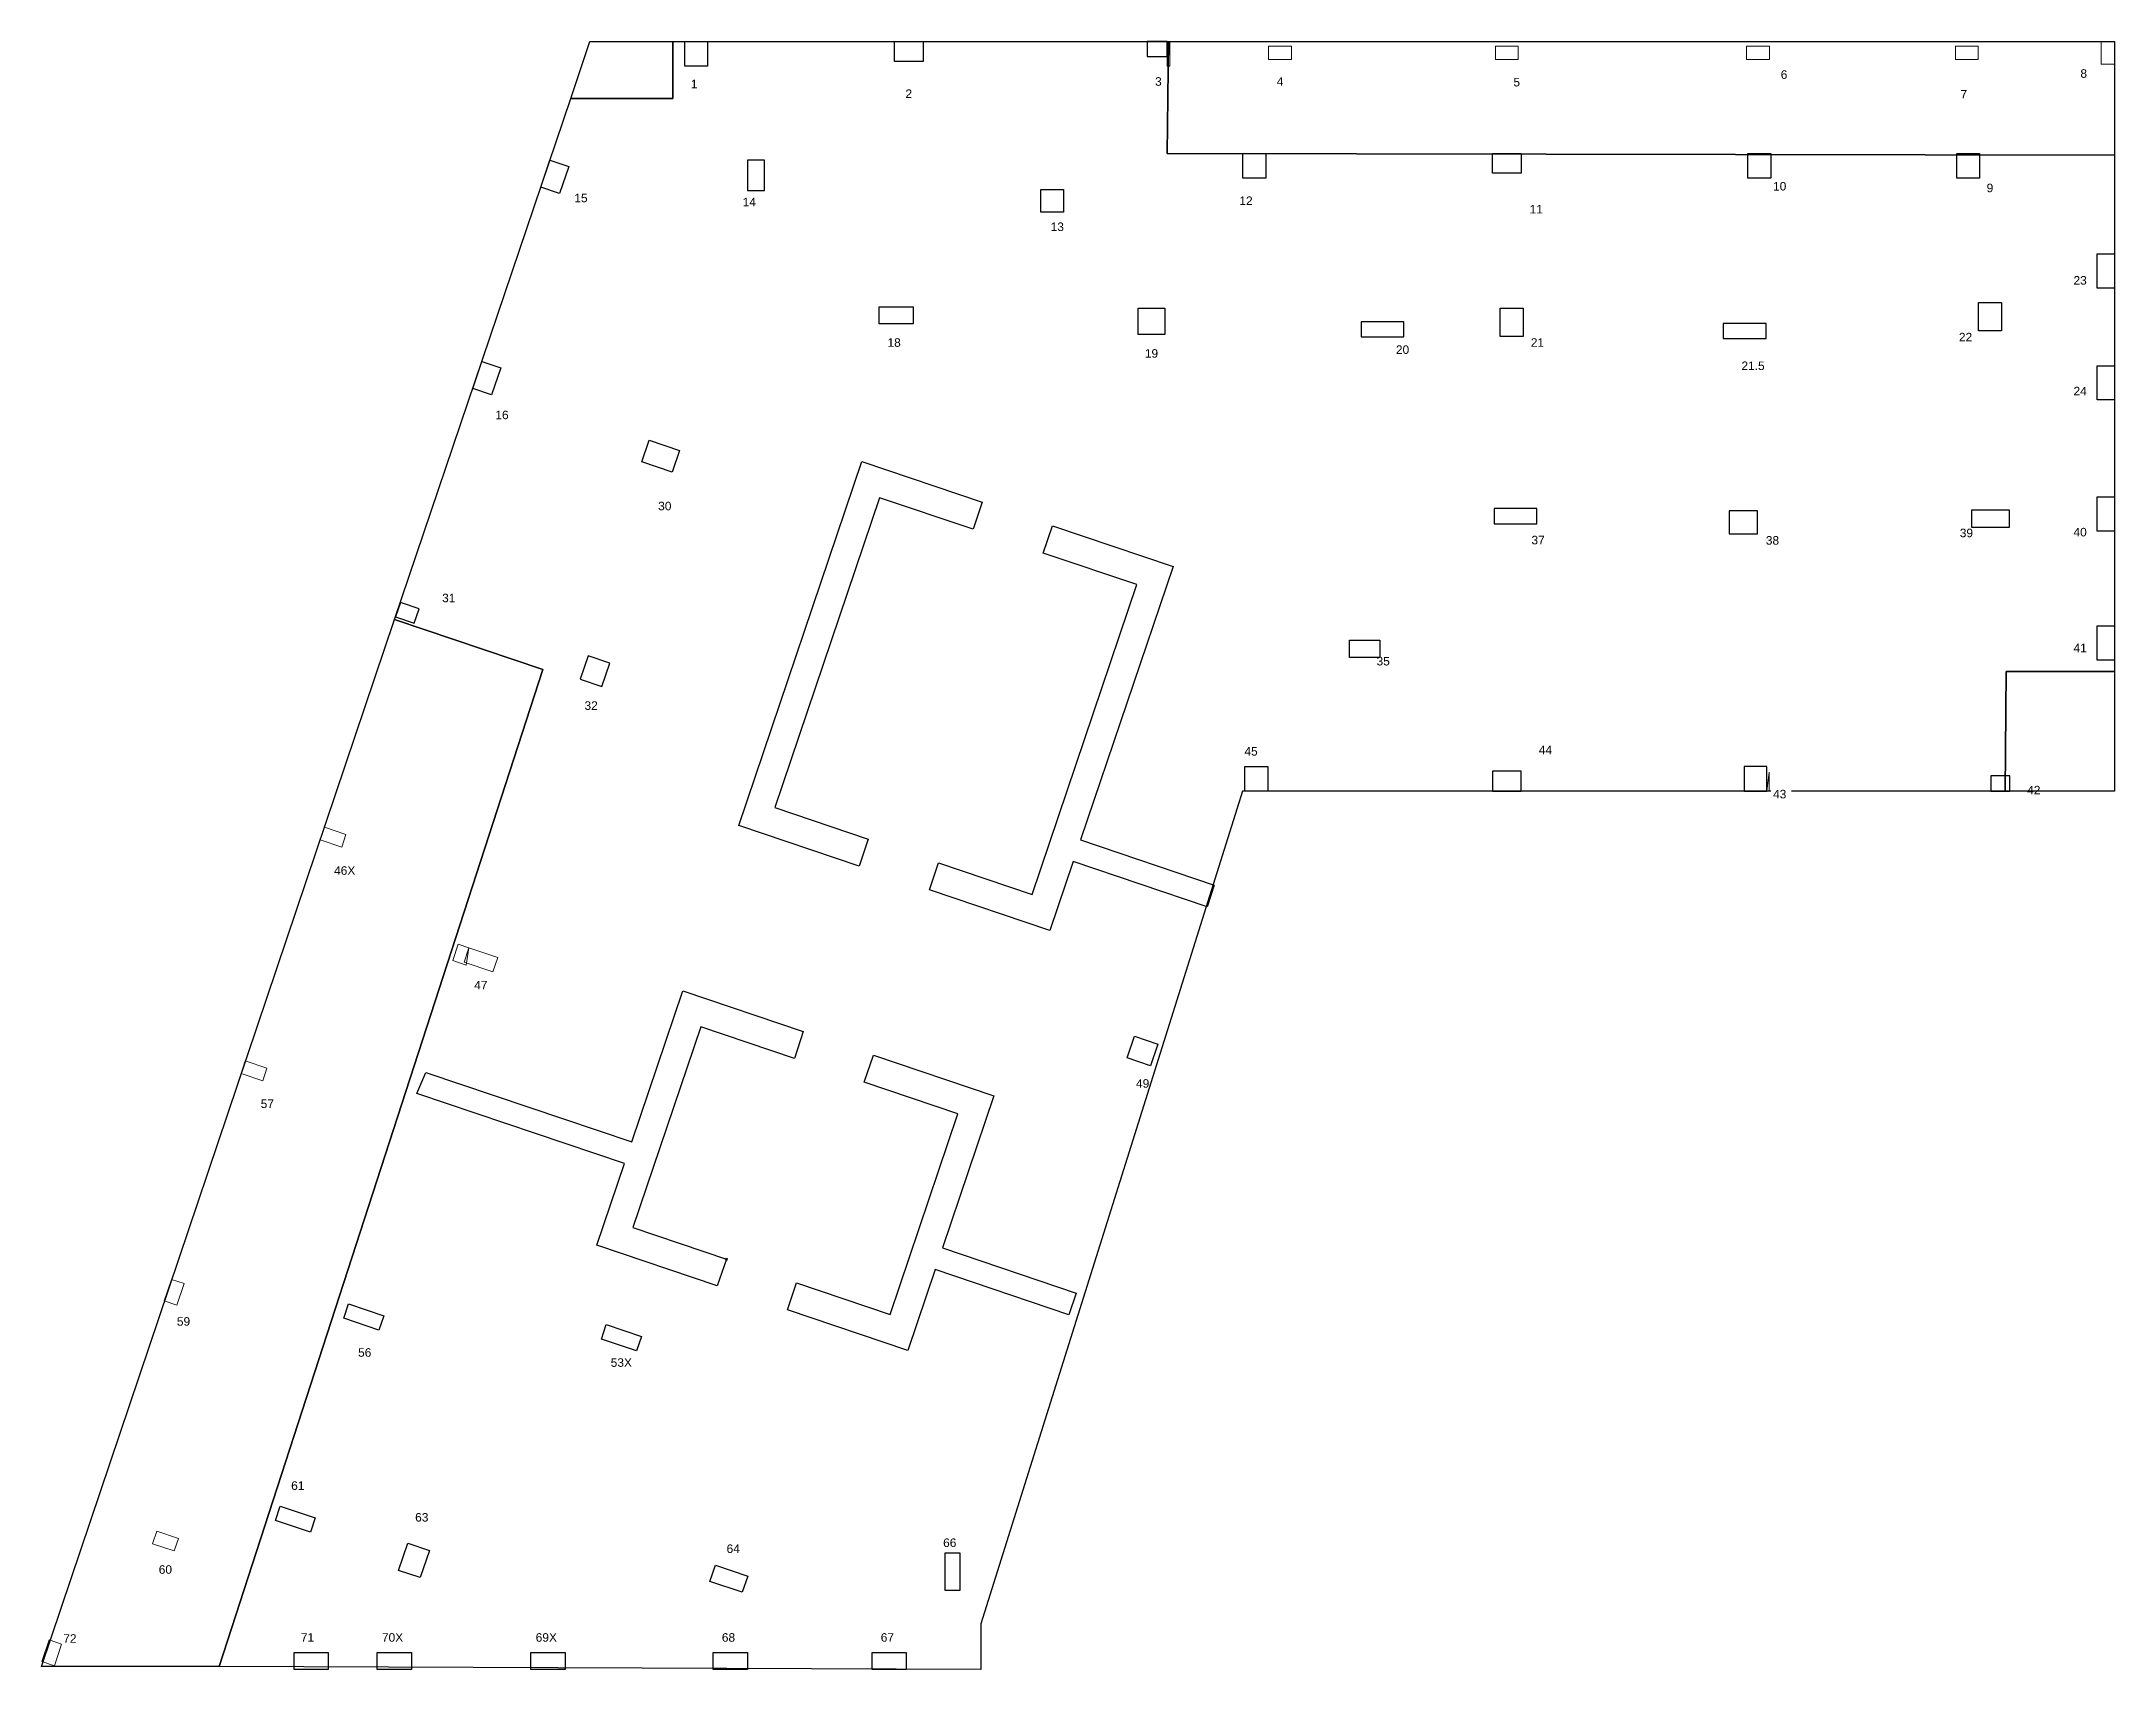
# Model space of a CAD drawing. Header units: inches. Extents: x 30 to 12637, y 0 to 49076.
# Drawn here: x 10450 to 12634, y 12000 to 13716 of the extents above; entities that cross this region are included whole.
import ezdxf

# ---------------------------------------------------------------- set-up
doc = ezdxf.new("R2010")
doc.units = ezdxf.units.IN
doc.header["$MEASUREMENT"] = 0
doc.header["$PDMODE"] = 35
doc.layers.add('COL-IDEN', color=171, linetype='Continuous', lineweight=30)
doc.layers.add('COLS', color=52, linetype='Continuous', lineweight=20)
for name, color, linetype in [('DATUM', 6, 'Continuous'), ('SLAB-BALCONY', 3, 'Continuous'), ('SLAB-RESIDENTIAL', 6, 'Continuous'), ('WALL', 1, 'Continuous')]:
    doc.layers.add(name, color=color, linetype=linetype)
doc.styles.add('Arial', font='arial.ttf', dxfattribs={"height": 9})

msp = doc.modelspace()

# ---------------------------------------------------------------- texts
at = {"layer": 'COL-IDEN', "lineweight": 9, "char_height": 9, "attachment_point": 1, "style": 'Arial'}
for s, insert, width in [('1', (11134.5, 13675.8), 8.484), ('3', (11623.6, 13678.5), 8.484), ('4', (11751.8, 13678.5), 8.484), ('5', (12001.1, 13677.8), 8.484), ('6', (12282.7, 13685.8), 8.484), ('8', (12598.4, 13686.9), 19.998), ('2', (11360.6, 13665.6), 8.484), ('7', (12472.1, 13665.1), 8.484), ('15', (11011.8, 13555.7), 16.968), ('14', (11189.1, 13551.5), 16.968), ('12', (11712.4, 13552.8), 16.968), ('11', (12018.1, 13543.9), 16.968), ('13', (11513.6, 13525.4), 16.968), ('23', (12591.1, 13468.9), 16.968), ('22', (12470.4, 13409.1), 16.968), ('18', (11341.7, 13403.4), 16.968), ('19', (11612.8, 13391.9), 16.968), ('20', (11877.3, 13395.9), 16.968), ('21', (12019.4, 13403.4), 16.968), ('21.5', (12241.3, 13378.9), 19.998), ('24', (12591.1, 13352.2), 16.968), ('16', (10928.6, 13327.1), 16.968), ('30', (11100.1, 13231.1), 16.968), ('37', (12020.1, 13195.2), 16.968), ('38', (12267, 13194.9), 16.968), ('39', (12471.3, 13202.7), 16.968), ('40', (12591.1, 13203.6), 16.968), ('31', (10872.5, 13134.2), 16.968), ('35', (11856.9, 13067.6), 16.968), ('41', (12591.1, 13081.5), 16.968), ('32', (11022.5, 13020.8), 16.968), ('45', (11717.7, 12972.6), 16.968), ('44', (12027.8, 12974), 16.968), ('42', (12542.3, 12931.7), 16.968), ('46X', (10758.7, 12847), 26.967), ('47', (10906.3, 12726.2), 16.968), ('57', (10681.4, 12601.2), 16.968), ('49', (11603.5, 12622.6), 16.968), ('59', (10593.1, 12371.8), 16.968), ('56', (10784, 12339.1), 16.968), ('53X', (11050.1, 12328.5), 26.967), ('61', (10713.5, 12198.8), 16.968), ('63', (10844.1, 12165.4), 16.968), ('64', (11172.2, 12132.3), 19.998), ('66', (11400.3, 12138.6), 16.968), ('60', (10574, 12110.4), 16.968), ('72', (10473.4, 12037.7), 16.968), ('71', (10723.7, 12038.8), 16.968), ('70X', (10809.1, 12038.8), 26.967), ('69X', (10971.1, 12038.8), 26.967), ('68', (11167.2, 12038.8), 16.968), ('67', (11334.6, 12038.8), 16.968)]:
    msp.add_mtext(s, dxfattribs=dict(at, insert=insert, width=width))

# ---------------------------------------------------------------- linework, layer by layer
at = {"layer": 'COLS', "lineweight": 30}
for points in [[(11128.2, 13690.2), (11128.2, 13716.2), (11152.2, 13716.2), (11152.2, 13690.2)], [(11349.2, 13695.2), (11349.2, 13716.2), (11379.2, 13716.2), (11379.2, 13695.2)], [(11636.2, 13716.2), (11615.2, 13716.2), (11615.2, 13700.2), (11636.2, 13700.2)], [(10996.3, 13555.9), (10976.4, 13562.6), (10986, 13591.1), (11005.9, 13584.3)], [(11194.2, 13559.1), (11212.2, 13559.1), (11212.2, 13591.1), (11194.2, 13591.1)], [(11716.2, 13572.2), (11716.2, 13598.2), (11740.2, 13598.2), (11740.2, 13572.2)], [(11979.2, 13577.2), (11979.2, 13598.2), (12009.2, 13598.2), (12009.2, 13577.2)], [(11503.2, 13536.3), (11503.2, 13560.3), (11527.2, 13560.3), (11527.2, 13536.3)], [(12616.2, 13456.2), (12616.2, 13492.2), (12634.2, 13492.2), (12634.2, 13456.2)], [(11332.9, 13418.6), (11332.9, 13436.6), (11368.9, 13436.6), (11368.9, 13418.6)], [(11605.9, 13407.2), (11605.9, 13435.2), (11633.9, 13435.2), (11633.9, 13407.2)], [(11987.2, 13405.1), (11987.2, 13435.1), (12011.2, 13435.1), (12011.2, 13405.1)], [(12491.2, 13411.2), (12491.2, 13441.2), (12515.2, 13441.2), (12515.2, 13411.2)], [(11840.7, 13420.8), (11840.7, 13404.8), (11885.7, 13404.8), (11885.7, 13420.8)], [(12267.2, 13403.1), (12267.2, 13419.1), (12222.2, 13419.1), (12222.2, 13403.1)], [(10924.6, 13343.7), (10904.7, 13350.4), (10914.3, 13378.9), (10934.2, 13372.1)], [(12616.2, 13338.4), (12616.2, 13374.4), (12634.2, 13374.4), (12634.2, 13338.4)], [(11115, 13262.3), (11082.8, 13273.2), (11090.5, 13295.9), (11122.7, 13285)], [(12616.2, 13200.2), (12616.2, 13236.2), (12634.2, 13236.2), (12634.2, 13200.2)], [(12025.7, 13207.9), (12025.7, 13223.9), (11980.7, 13223.9), (11980.7, 13207.9)], [(12228.2, 13197.4), (12258.2, 13197.4), (12258.2, 13221.4), (12228.2, 13221.4)], [(12483.7, 13204.2), (12523.7, 13204.2), (12523.7, 13222.2), (12483.7, 13222.2)], [(10843.2, 13103.1), (10848.4, 13118.3), (10828.5, 13125), (10823.3, 13109.8)], [(11828.5, 13067.1), (11828.5, 13085.1), (11860.5, 13085.1), (11860.5, 13067.1)], [(12616.2, 13064.2), (12616.2, 13100.2), (12634.2, 13100.2), (12634.2, 13064.2)], [(11040.8, 13036.3), (11049.1, 13061), (11026.3, 13068.6), (11018, 13044)], [(11718.2, 12926.2), (11718.2, 12952.2), (11742.2, 12952.2), (11742.2, 12926.2)], [(11979.2, 12926.2), (12009.2, 12926.2), (12009.2, 12947.2), (11979.2, 12947.2)], [(12524.2, 12942.2), (12504.2, 12942.2), (12504.2, 12926.2), (12524.2, 12926.2)], [(11618.7, 12636.7), (11594.1, 12645.1), (11601.8, 12667.8), (11626.4, 12659.5)], [(10805.8, 12358.2), (10768.9, 12370.7), (10774, 12385.8), (10811, 12373.3)], [(11077.2, 12336.3), (11040.3, 12348.8), (11045.4, 12364), (11082.4, 12351.5)], [(10733.8, 12145.1), (10696.9, 12157.6), (10702, 12172.7), (10738.9, 12160.2)], [(10849.5, 12097.4), (10826.7, 12105), (10836.4, 12133.5), (10859.1, 12125.8)], [(11402.2, 12084.1), (11418.2, 12084.1), (11418.2, 12123.1), (11402.2, 12123.1)], [(11188.7, 12081.9), (11154.6, 12093.4), (11160.4, 12110.4), (11194.5, 12098.9)], [(10716.5, 12000.5), (10716.5, 12018.5), (10752.5, 12018.5), (10752.5, 12000.5)], [(10804.1, 12000.5), (10804.1, 12018.5), (10840.1, 12018.5), (10840.1, 12000.5)], [(10966.1, 12000.5), (10966.1, 12018.5), (11002.1, 12018.5), (11002.1, 12000.5)], [(11158.1, 12000.5), (11158.1, 12018.5), (11194.1, 12018.5), (11194.1, 12000.5)], [(11325.4, 12000.5), (11325.4, 12018.5), (11361.4, 12018.5), (11361.4, 12000.5)]]:
    msp.add_lwpolyline(points, close=True, dxfattribs=at)
at = {"layer": 'COLS'}
for points in [[(11636.2, 13716.2), (11639.2, 13716.2), (11639.2, 13690.2), (11636.2, 13690.2)], [(12620.2, 13692.2), (12620.2, 13716.2), (12634.2, 13716.2), (12634.2, 13692.2)], [(11743.2, 13697.2), (11743.2, 13711.2), (11767.2, 13711.2), (11767.2, 13697.2)], [(11982.2, 13697.2), (11982.2, 13711.2), (12006.2, 13711.2), (12006.2, 13697.2)], [(12246.7, 13697.2), (12246.7, 13711.2), (12270.7, 13711.2), (12270.7, 13697.2)], [(12466.7, 13697.2), (12490.7, 13697.2), (12490.7, 13711.2), (12466.7, 13711.2)], [(10823.6, 13110.6), (10829.4, 13127.7)], [(12244.2, 12926.2), (12242.6, 12926.2)], [(10766.8, 12867.2), (10744, 12874.8), (10748.5, 12888.1), (10771.2, 12880.4)], [(10898, 12742.9), (10883.7, 12747.7), (10889.5, 12764.8), (10900.8, 12761), (10895.7, 12745.8), (10926, 12735.6), (10931.2, 12750.7), (10900.8, 12761)], [(10683.5, 12620.9), (10660.8, 12628.5), (10665.2, 12641.8), (10688, 12634.1)], [(10592.9, 12384.4), (10600.6, 12407.2), (10587.3, 12411.6), (10579.6, 12388.9)], [(10590.3, 12125.4), (10567.5, 12133), (10572, 12146.3), (10594.8, 12138.6)], [(10464, 12004.4), (10450.7, 12008.9), (10458.4, 12031.7), (10471.7, 12027.2)]]:
    msp.add_lwpolyline(points, close=True, dxfattribs=at)
at = {"layer": 'DATUM'}
msp.add_point((11172, 12433.1), dxfattribs=at)
at = {"layer": 'SLAB-BALCONY'}
for points in [[(11008, 13656.2), (11028.3, 13716.2), (11115.7, 13716.2), (11115.7, 13656.2)], [(11636.2, 13598.2), (11637.7, 13716.2), (12634.2, 13716.2), (12634.3, 13596.3)], [(10637.5, 12003.6), (10450.4, 12003.6), (10822.4, 13107), (10978.6, 13054.2)], [(12520.2, 13052.2), (12634.2, 13052.2), (12634.2, 12926.2), (12519, 12926.2)]]:
    msp.add_lwpolyline(points, close=True, dxfattribs=at)
at = {"layer": 'SLAB-RESIDENTIAL'}
msp.add_lwpolyline([(10637.5, 12003.6), (10978.6, 13054.2), (10822.4, 13107), (11008, 13656.2), (11115.7, 13656.2), (11115.7, 13716.2), (11637.7, 13716.2), (11636.2, 13598.2), (12634.3, 13596.3), (12634.2, 13052.2), (12520.2, 13052.2), (12519, 12926.2), (11715.8, 12926.2), (11439.9, 12048.5), (11439.9, 12000.5)], close=True, dxfattribs=at)
at = {"layer": 'WALL'}
for points in [[(11314.7, 13273.7), (11441.6, 13230.8), (11431.9, 13202.1), (11333.4, 13235.4), (11223, 12908.8), (11321.5, 12875.5), (11311.9, 12847.1), (11185, 12890)], [(11515.5, 13205.8), (11642.5, 13162.9), (11545.1, 12874.7), (11686, 12827.1), (11678.3, 12804.3), (11537.4, 12852), (11512.8, 12779.2), (11385.8, 12822.1), (11395.4, 12850.5), (11494, 12817.2), (11604.4, 13143.8), (11505.8, 13177.1)], [(11253, 12672.8), (11243.6, 12644.3), (11144.9, 12677.7), (11073.5, 12466.4), (11172, 12433.1), (11162.4, 12404.7), (11035.4, 12447.6), (11064.6, 12533.8), (10845.9, 12607.6), (10855.3, 12629.8), (11072.3, 12556.5), (11126.1, 12715.7)], [(11326.9, 12647.8), (11453.8, 12604.9), (11399.7, 12444.8), (11540.6, 12397.1), (11532.9, 12374.4), (11392, 12422), (11363.2, 12336.8), (11236.3, 12379.7), (11245.9, 12408.1), (11344.4, 12374.8), (11415.8, 12586.1), (11317.3, 12619.4)]]:
    msp.add_lwpolyline(points, close=True, dxfattribs=at)

msp.set_redraw_order([(e.dxf.handle, doc.entitydb.next_handle()) for e in msp.query("TEXT MTEXT ATTDEF DIMENSION ARC_DIMENSION")])  # texts and dimensions are drawn at this point

# ---------------------------------------------------------------- next in the draw order: texts
at = {"layer": 'COL-IDEN', "lineweight": 9, "char_height": 9, "width": 16.968, "attachment_point": 1, "style": 'Arial', "bg_fill": 3, "box_fill_scale": 1.25, "bg_fill_color": 9, "bg_fill_true_color": 13158600, "bg_fill_transparency": 0}
for s, insert in [('10', (12274.6, 13568.1)), ('9', (12499.6, 13566.3)), ('43', (12274.6, 12927.5))]:
    msp.add_mtext(s, dxfattribs=dict(at, insert=insert))

# ---------------------------------------------------------------- next in the draw order: linework, layer by layer
at = {"layer": 'COLS', "lineweight": 30}
for points in [[(12248.2, 13572.2), (12248.2, 13598.2), (12272.2, 13598.2), (12272.2, 13572.2)], [(12468.2, 13572.2), (12468.2, 13598.2), (12492.2, 13598.2), (12492.2, 13572.2)], [(12244.2, 12926.2), (12268.2, 12926.2), (12268.2, 12952.2), (12244.2, 12952.2)]]:
    msp.add_lwpolyline(points, close=True, dxfattribs=at)
at = {"layer": 'COLS'}
msp.add_lwpolyline([(12270.6, 12946.2), (12270.6, 12926.2), (12268.2, 12926.2)], close=True, dxfattribs=at)

doc.saveas('drawing.dxf')
